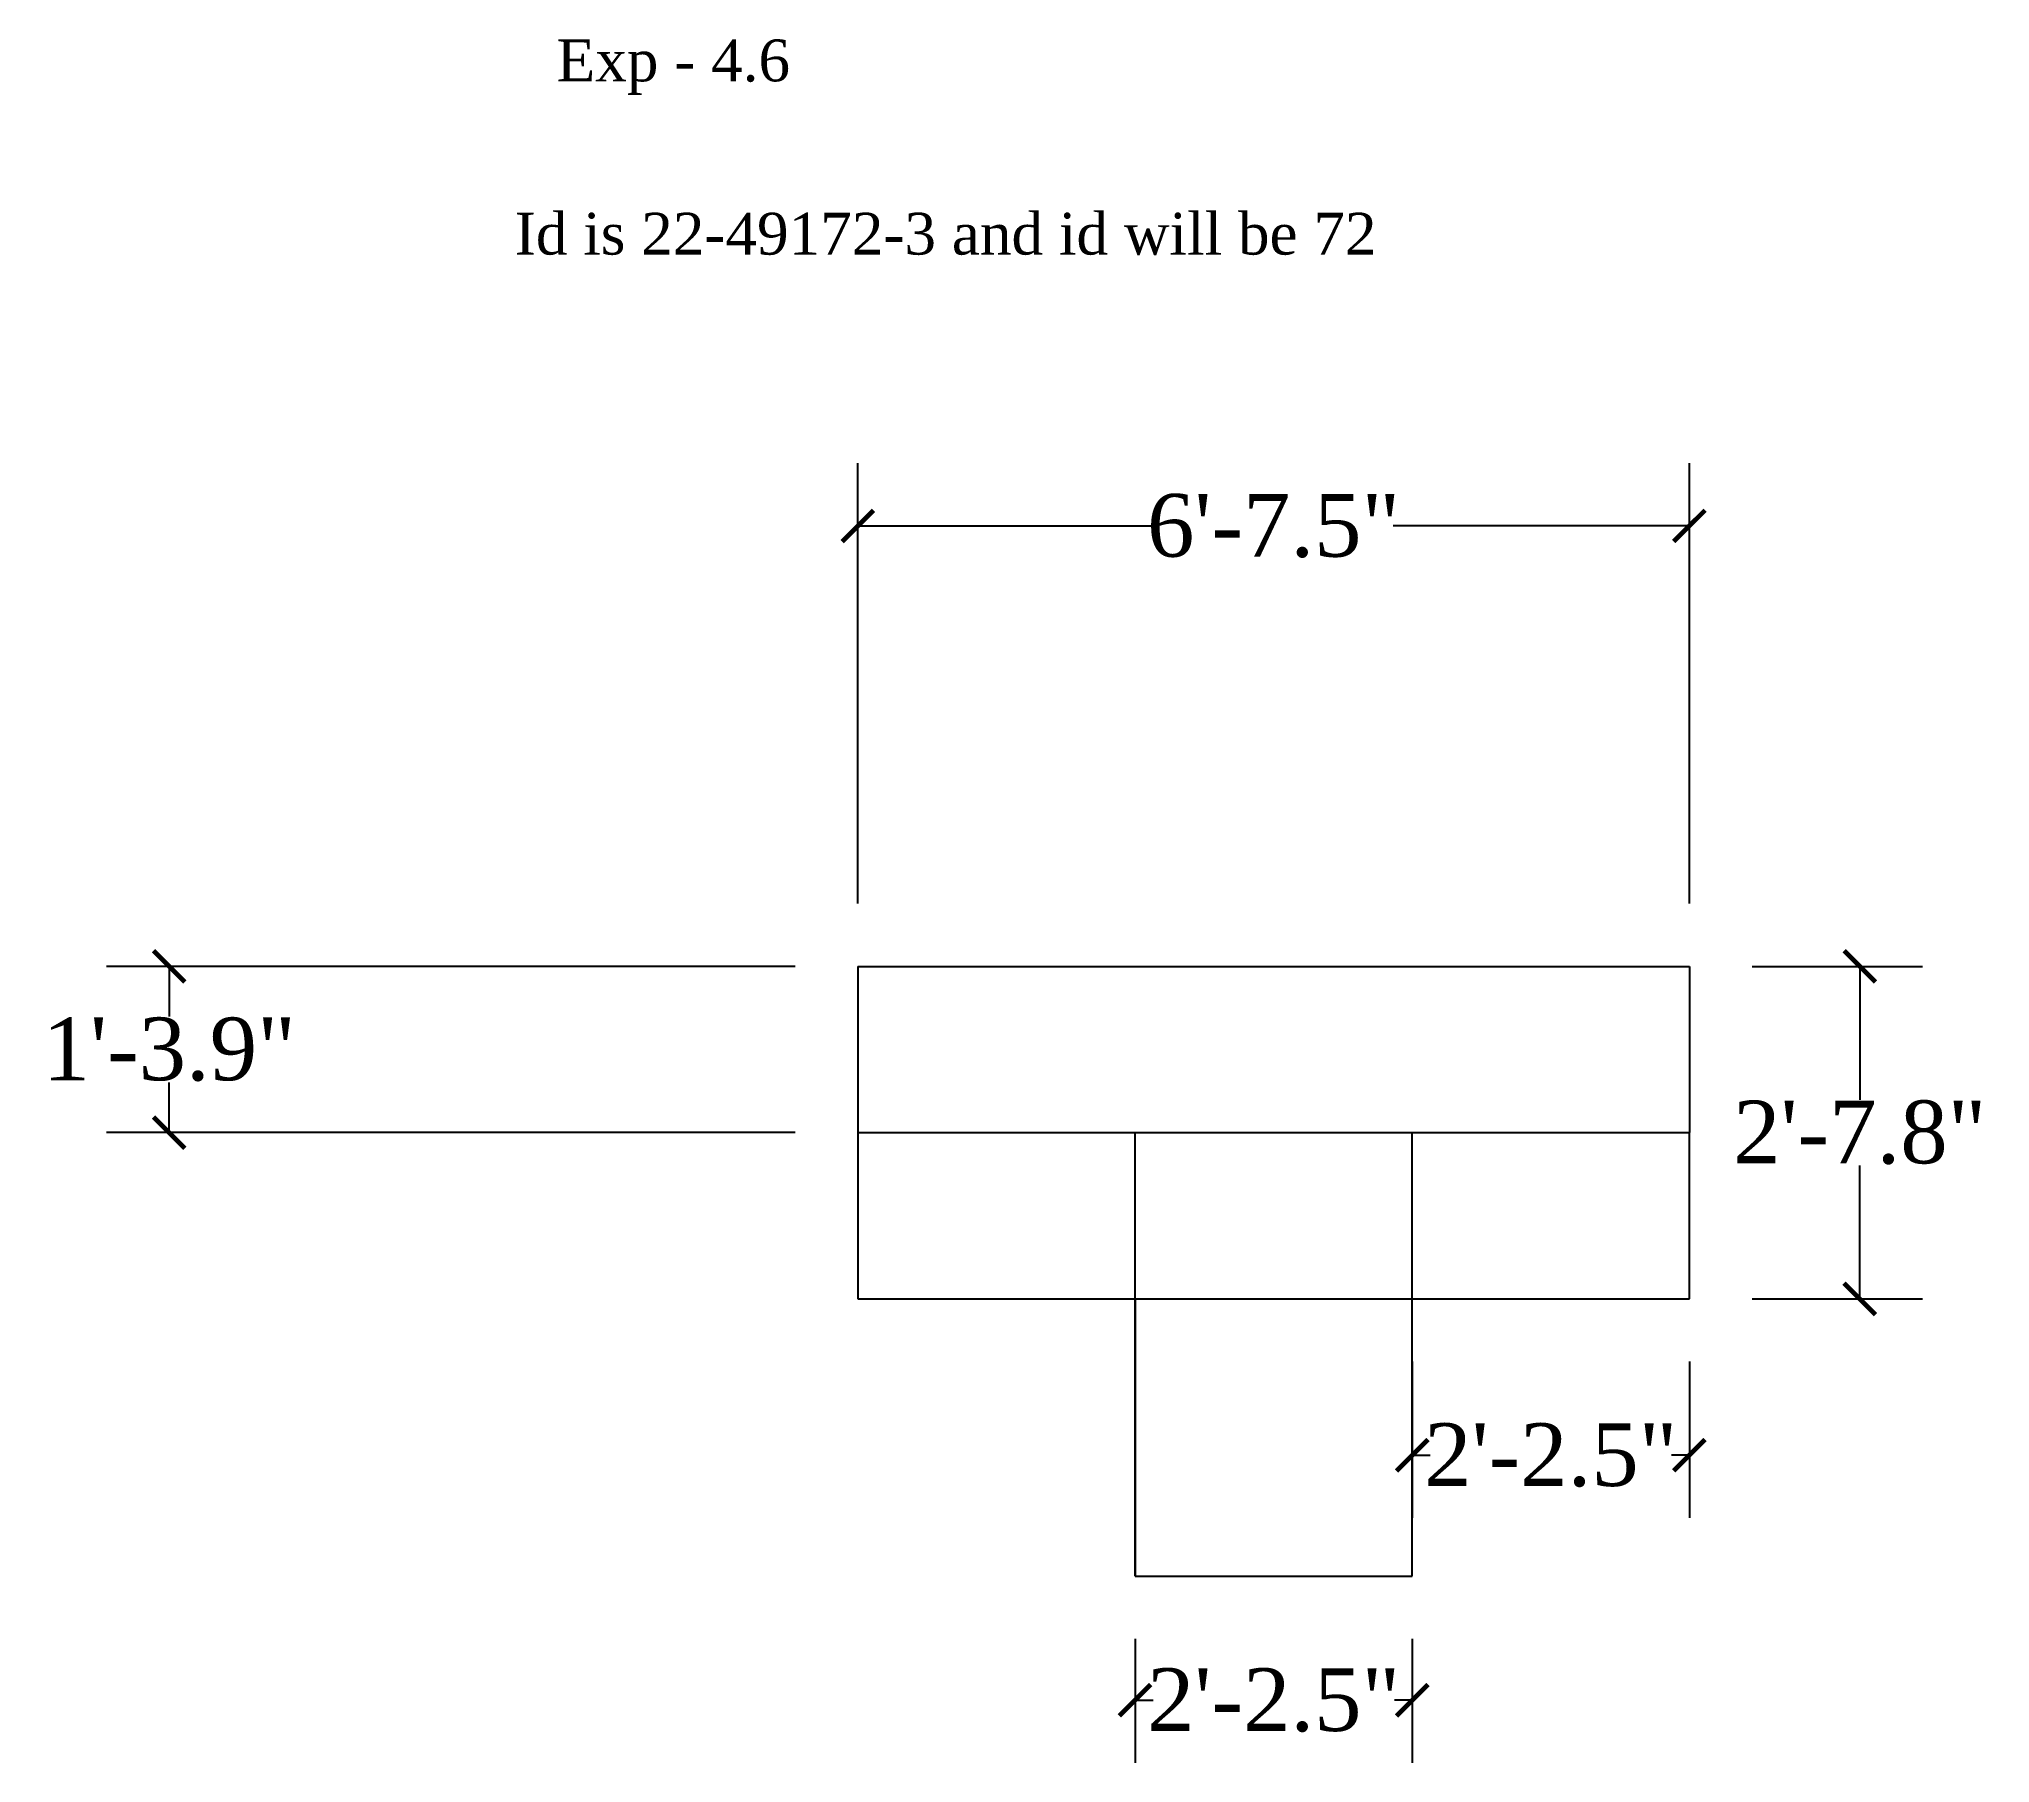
# Model space of a CAD drawing. Header units: inches. Extents: x -4654 to 94, y -24046 to 87.
# Drawn here: x -1937.3 to -1750.7, y -14281.3 to -14116.5 of the extents above; entities that cross this region are included whole.
import ezdxf

# ---------------------------------------------------------------- set-up
doc = ezdxf.new("R2010")
doc.units = ezdxf.units.IN
doc.header["$MEASUREMENT"] = 0
doc.styles.get("Standard").update_dxf_attribs({"font": 'times.ttf', "height": 6})
doc.dimstyles.get("Standard").update_dxf_attribs({"dimtxt": 6, "dimasz": 3, "dimexe": 6, "dimexo": 6, "dimgap": 0.09, "dimtad": 0, "dimtih": 1, "dimtoh": 1, "dimdec": 1, "dimzin": 0, "dimdsep": 46, "dimlunit": 3, "dimtxsty": 'Standard', "dimblk": 'ARCHTICK', "dimcen": 0.09, "dimadec": 0, "dimazin": 0, "dimtfac": 1, "dimtdec": 1, "dimtofl": 0, "dimtmove": 0, "dimatfit": 3, "dimldrblk": 'ARCHTICK', "dimfxl": 1, "dimtolj": 1, "dimtzin": 0, "dimarcsym": 0})

msp = doc.modelspace()

# ---------------------------------------------------------------- texts
at = {"char_height": 4, "attachment_point": 1}
for s, insert, width in [('Exp - 4.6', (-1887.77, -14116.53), 77.6732), ('Id is 22-49172-3 and id will be 72', (-1891.77, -14133.1), 164.6738)]:
    msp.add_mtext(s, dxfattribs=dict(at, insert=insert, width=width))

# ---------------------------------------------------------------- blocks, each defined once
blk = doc.blocks.new('_ArchTick')
at = {"color": 0, "linetype": 'ByBlock', "const_width": 0.15}
blk.add_lwpolyline([(-0.5, -0.5), (0.5, 0.5)], dxfattribs=at)
blk = doc.blocks.new('*D30')
at = {"color": 0, "lineweight": -2}
for p, q in [((-1858.97, -14199.17), (-1858.97, -14157.05)), ((-1779.47, -14199.17), (-1779.47, -14157.05)), ((-1858.97, -14163.05), (-1830.66, -14163.05)), ((-1779.47, -14163.05), (-1807.78, -14163.05))]:
    blk.add_line(p, q, dxfattribs=at)
at = {"layer": 'Defpoints', "color": 0}
for p in [(-1779.47, -14163.05), (-1858.97, -14205.17, 47.7), (-1779.47, -14205.17, 47.7)]:
    blk.add_point(p, dxfattribs=at)
at = {"color": 0, "lineweight": -2, "xscale": 3, "yscale": 3, "zscale": 3, "rotation": 180}
blk.add_blockref('_ArchTick', (-1858.97, -14163.05), dxfattribs=at)
at = {"color": 0, "lineweight": -2, "xscale": 3, "yscale": 3, "zscale": 3}
blk.add_blockref('_ArchTick', (-1779.47, -14163.05), dxfattribs=at)
at = {"color": 0, "insert": (-1819.22, -14163.05), "char_height": 6, "attachment_point": 5}
blk.add_mtext('\\A1;6\'-7.5"', dxfattribs=at)
blk = doc.blocks.new('*D31')
at = {"color": 0, "lineweight": -2}
for p, q in [((-1864.97, -14205.17), (-1930.81, -14205.17)), ((-1924.81, -14205.17), (-1924.81, -14209.97)), ((-1924.81, -14221.07), (-1924.81, -14216.27)), ((-1864.97, -14221.07), (-1930.81, -14221.07))]:
    blk.add_line(p, q, dxfattribs=at)
at = {"layer": 'Defpoints', "color": 0}
for p in [(-1924.81, -14205.17), (-1858.97, -14205.17, 47.7), (-1858.97, -14221.07, 47.7)]:
    blk.add_point(p, dxfattribs=at)
at = {"color": 0, "lineweight": -2, "xscale": 3, "yscale": 3, "zscale": 3}
for p, rotation in [((-1924.81, -14205.17), 90), ((-1924.81, -14221.07), 270)]:
    blk.add_blockref('_ArchTick', p, dxfattribs=dict(at, rotation=rotation))
at = {"color": 0, "insert": (-1924.81, -14213.12), "char_height": 6, "attachment_point": 5}
blk.add_mtext('\\A1;1\'-3.9"', dxfattribs=at)
blk = doc.blocks.new('*D32')
at = {"color": 0, "lineweight": -2}
for p, q in [((-1773.47, -14205.17), (-1757.18, -14205.17)), ((-1763.18, -14205.17), (-1763.18, -14217.92)), ((-1763.18, -14236.97), (-1763.18, -14224.22)), ((-1773.47, -14236.97), (-1757.18, -14236.97))]:
    blk.add_line(p, q, dxfattribs=at)
at = {"layer": 'Defpoints', "color": 0}
for p in [(-1779.47, -14205.17), (-1779.47, -14236.97), (-1763.18, -14236.97)]:
    blk.add_point(p, dxfattribs=at)
at = {"color": 0, "lineweight": -2, "xscale": 3, "yscale": 3, "zscale": 3}
for p, rotation in [((-1763.18, -14205.17), 90), ((-1763.18, -14236.97), 270)]:
    blk.add_blockref('_ArchTick', p, dxfattribs=dict(at, rotation=rotation))
at = {"color": 0, "insert": (-1763.18, -14221.07), "char_height": 6, "attachment_point": 5}
blk.add_mtext('\\A1;2\'-7.8"', dxfattribs=at)
blk = doc.blocks.new('*D33')
at = {"color": 0, "lineweight": -2}
for p, q in [((-1832.47, -14269.47), (-1832.47, -14281.35)), ((-1805.97, -14269.47), (-1805.97, -14281.35)), ((-1832.47, -14275.35), (-1830.75, -14275.35)), ((-1805.97, -14275.35), (-1807.68, -14275.35))]:
    blk.add_line(p, q, dxfattribs=at)
at = {"layer": 'Defpoints', "color": 0}
for p in [(-1832.47, -14263.47, 15.9), (-1805.97, -14263.47, 15.9), (-1805.97, -14275.35)]:
    blk.add_point(p, dxfattribs=at)
at = {"color": 0, "lineweight": -2, "xscale": 3, "yscale": 3, "zscale": 3, "rotation": 180}
blk.add_blockref('_ArchTick', (-1832.47, -14275.35), dxfattribs=at)
at = {"color": 0, "lineweight": -2, "xscale": 3, "yscale": 3, "zscale": 3}
blk.add_blockref('_ArchTick', (-1805.97, -14275.35), dxfattribs=at)
at = {"color": 0, "insert": (-1819.22, -14275.35), "char_height": 6, "attachment_point": 5}
blk.add_mtext('\\A1;2\'-2.5"', dxfattribs=at)
blk = doc.blocks.new('*D34')
at = {"color": 0, "lineweight": -2}
for p, q in [((-1805.97, -14242.97), (-1805.97, -14257.92)), ((-1779.47, -14242.97), (-1779.47, -14257.92)), ((-1805.97, -14251.92), (-1804.25, -14251.92)), ((-1779.47, -14251.92), (-1781.18, -14251.92))]:
    blk.add_line(p, q, dxfattribs=at)
at = {"layer": 'Defpoints', "color": 0}
for p in [(-1805.97, -14236.97), (-1779.47, -14236.97), (-1805.97, -14251.92)]:
    blk.add_point(p, dxfattribs=at)
at = {"color": 0, "lineweight": -2, "xscale": 3, "yscale": 3, "zscale": 3, "rotation": 180}
blk.add_blockref('_ArchTick', (-1805.97, -14251.92), dxfattribs=at)
at = {"color": 0, "lineweight": -2, "xscale": 3, "yscale": 3, "zscale": 3}
blk.add_blockref('_ArchTick', (-1779.47, -14251.92), dxfattribs=at)
at = {"color": 0, "insert": (-1792.72, -14251.92), "char_height": 6, "attachment_point": 5}
blk.add_mtext('\\A1;2\'-2.5"', dxfattribs=at)

# ---------------------------------------------------------------- dimensions: what is measured, and where the dimension line sits
for p1, p2, distance, picture, middle in [((-1858.97, -14205.17, 47.7), (-1779.47, -14205.17, 47.7), 42.11, '*D30', (-1819.22, -14163.05)), ((-1858.97, -14221.07, 47.7), (-1858.97, -14205.17, 47.7), 65.84, '*D31', (-1924.81, -14213.12)), ((-1779.47, -14205.17), (-1779.47, -14236.97), 16.29, '*D32', (-1763.18, -14221.07)), ((-1779.47, -14236.97), (-1805.97, -14236.97), 14.96, '*D34', (-1792.72, -14251.92)), ((-1832.47, -14263.47, 15.9), (-1805.97, -14263.47, 15.9), -11.88, '*D33', (-1819.22, -14275.35))]:
    dim = msp.add_aligned_dim(p1=p1, p2=p2, distance=distance, dimstyle='Standard')
    dim.commit()
    dim.dimension.update_dxf_attribs({"geometry": picture, "text_midpoint": middle})

# ---------------------------------------------------------------- linework, layer by layer
for p, q in [((-1858.97, -14205.17), (-1779.47, -14205.17)), ((-1858.97, -14205.17), (-1858.97, -14221.07)), ((-1779.47, -14205.17), (-1779.47, -14221.07)), ((-1858.97, -14221.07), (-1858.97, -14236.97)), ((-1858.97, -14221.07), (-1832.47, -14221.07)), ((-1832.47, -14221.07), (-1805.97, -14221.07)), ((-1832.47, -14236.97), (-1832.47, -14221.07)), ((-1805.97, -14221.07), (-1779.47, -14221.07)), ((-1805.97, -14236.97), (-1805.97, -14221.07)), ((-1779.47, -14236.97), (-1779.47, -14221.07)), ((-1858.97, -14236.97), (-1832.47, -14236.97)), ((-1832.47, -14236.97), (-1805.97, -14236.97)), ((-1832.47, -14236.97), (-1832.47, -14263.47)), ((-1832.47, -14263.47), (-1832.47, -14236.97)), ((-1805.97, -14236.97), (-1779.47, -14236.97)), ((-1805.97, -14263.47), (-1805.97, -14236.97)), ((-1832.47, -14263.47), (-1805.97, -14263.47))]:
    msp.add_line(p, q)

msp.set_redraw_order([(e.dxf.handle, doc.entitydb.next_handle()) for e in msp.query("TEXT MTEXT ATTDEF DIMENSION ARC_DIMENSION")])  # texts and dimensions are drawn at this point

doc.saveas('drawing.dxf')
